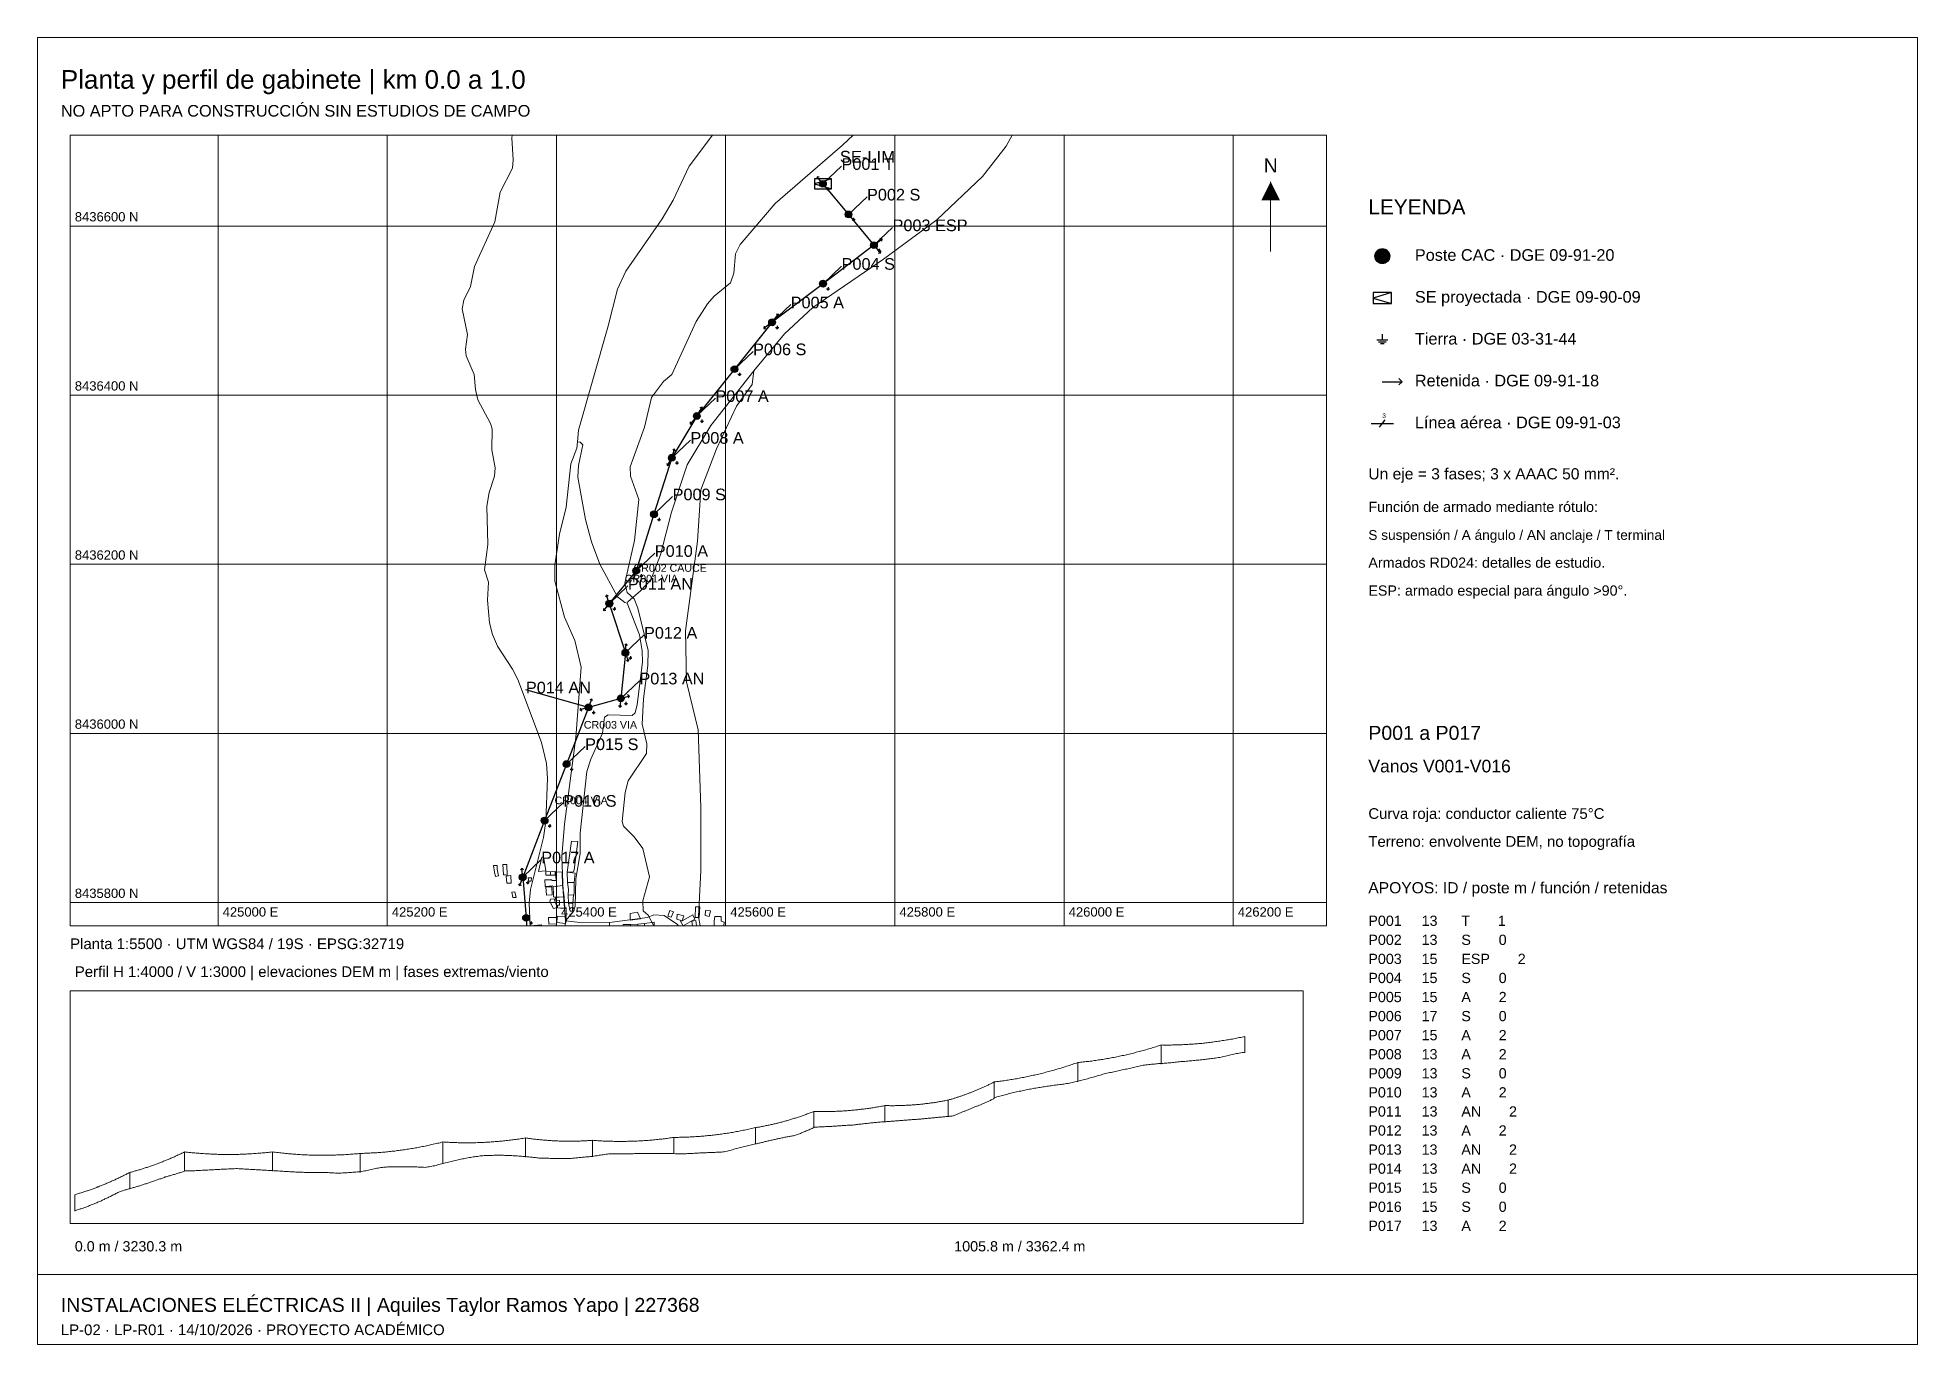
# Paper-space layout 'LP-02_PLANTA' of a CAD drawing. Header units: metres, sheet in millimetres. Extents: x 8 to 412, y 8 to 289.
# The model-space entities are those that its viewports show. They can reach past a viewport. Long polylines and large blocks are cut down to what shows.
import ezdxf

# ---------------------------------------------------------------- set-up
doc = ezdxf.new("R2010")
doc.units = ezdxf.units.M
for name, color, linetype, lineweight, true_color in [('BASE_AGUA', 7, 'Continuous', 13, 0x419bd7), ('BASE_CASAS', 7, 'Continuous', 13, 0xaaaaaa), ('BASE_VIAS', 7, 'Continuous', 13, 0xb9b9b9), ('CUADRICULA', 7, 'Continuous', 13, 0xe1e1e1), ('CUADRICULA_TEXTO', 7, 'Continuous', 13, 0x8c8c8c), ('LP_EJE', 7, 'Continuous', 25, 0xaa191e), ('PERFIL_CONDUCTOR', 7, 'Continuous', 13, 0xb41414), ('PERFIL_TERRENO', 7, 'Continuous', 13, 0x825f3c)]:
    doc.layers.add(name, color=color, linetype=linetype, lineweight=lineweight, true_color=true_color)
for name, color, linetype, lineweight in [('DETALLE', 7, 'Continuous', 13), ('LP_CRUCES', 5, 'Continuous', 25), ('LP_MAPA_ETIQUETAS', 7, 'Continuous', 25), ('LP_PAT', 3, 'Continuous', 25), ('LP_POSTES', 1, 'Continuous', 25), ('LP_RETENIDAS', 34, 'Continuous', 25), ('LP_SE', 5, 'Continuous', 25), ('ROTULO', 7, 'Continuous', 13)]:
    doc.layers.add(name, color=color, linetype=linetype, lineweight=lineweight)
doc.layers.add('VIEWPORTS', color=7, linetype='Continuous')
doc.styles.add('Arial', font='arial.ttf')

psp = doc.layouts.new('LP-02_PLANTA')

# ---------------------------------------------------------------- texts
at = {"layer": 'CUADRICULA_TEXTO', "style": 'Arial'}
for s, p in [('8436600 N', (16, 249.47)), ('8436400 N', (16, 213.1)), ('8436200 N', (16, 176.74)), ('8436000 N', (16, 140.38)), ('8435800 N', (16, 104.01)), ('425000 E', (47.78, 100)), ('425200 E', (84.14, 100)), ('425400 E', (120.51, 100)), ('425600 E', (156.87, 100)), ('425800 E', (193.23, 100)), ('426000 E', (229.6, 100)), ('426200 E', (265.96, 100))]:
    psp.add_text(s, height=2, dxfattribs=at).set_placement(p)
at = {"layer": 'LP_MAPA_ETIQUETAS', "style": 'Arial'}
for s, p in [('P001 T', (180.78, 260.56)), ('P002 S', (186.26, 253.97)), ('P003 ESP', (191.75, 247.38)), ('P004 S', (180.8, 239.08)), ('P005 A', (169.85, 230.78)), ('P006 S', (161.77, 220.71)), ('P007 A', (153.68, 210.64)), ('P008 A', (148.3, 201.67)), ('P009 S', (144.48, 189.51)), ('P010 A', (140.65, 177.35)), ('P011 AN', (134.88, 170.28)), ('P012 A', (138.33, 159.75)), ('P014 AN', (112.95, 147.98)), ('P013 AN', (137.34, 149.92)), ('P015 S', (125.68, 135.8)), ('P016 S', (120.97, 123.62)), ('P017 A', (116.25, 111.44))]:
    psp.add_text(s, height=2.5, dxfattribs=at).set_placement(p)
at = {"layer": 'ROTULO', "style": 'Arial'}
for s, height, p in [('Planta y perfil de gabinete | km 0.0 a 1.0', 4, (13, 278)), ('NO APTO PARA CONSTRUCCIÓN SIN ESTUDIOS DE CAMPO', 2.5, (13, 272)), ('N', 3, (271.5, 260)), ('LEYENDA', 3.2, (294, 251)), ('Poste CAC · DGE 09-91-20', 2.5, (304, 241)), ('SE proyectada · DGE 09-90-09', 2.5, (304, 232)), ('Tierra · DGE 03-31-44', 2.5, (304, 223)), ('Retenida · DGE 09-91-18', 2.5, (304, 214)), ('Línea aérea · DGE 09-91-03', 2.5, (304, 205)), ('Un eje = 3 fases; 3 x AAAC 50 mm².', 2.4, (294, 194)), ('Función de armado mediante rótulo:', 2.2, (294, 187)), ('S suspensión / A ángulo / AN anclaje / T terminal', 2.1, (294, 181)), ('Armados RD024: detalles de estudio.', 2.2, (294, 175)), ('ESP: armado especial para ángulo >90°.', 2.2, (294, 169)), ('P001 a P017', 3, (294, 138)), ('Vanos V001-V016', 2.7, (294, 131)), ('Curva roja: conductor caliente 75°C', 2.3, (294, 121)), ('Terreno: envolvente DEM, no topografía', 2.3, (294, 115)), ('APOYOS: ID / poste m / función / retenidas', 2.4, (294, 105)), ('P001     13      T       1', 2.2, (294, 98)), ('Planta 1:5500 · UTM WGS84 / 19S · EPSG:32719', 2.3, (15, 93)), ('P002     13      S       0', 2.2, (294, 93.9)), ('Perfil H 1:4000 / V 1:3000 | elevaciones DEM m | fases extremas/viento', 2.3, (16, 87)), ('P003     15      ESP       2', 2.2, (294, 89.8)), ('P004     15      S       0', 2.2, (294, 85.7)), ('P005     15      A       2', 2.2, (294, 81.6)), ('P006     17      S       0', 2.2, (294, 77.5)), ('P007     15      A       2', 2.2, (294, 73.4)), ('P008     13      A       2', 2.2, (294, 69.3)), ('P009     13      S       0', 2.2, (294, 65.2)), ('P010     13      A       2', 2.2, (294, 61.1)), ('P011     13      AN       2', 2.2, (294, 57)), ('P012     13      A       2', 2.2, (294, 52.9)), ('P013     13      AN       2', 2.2, (294, 48.8)), ('P014     13      AN       2', 2.2, (294, 44.7)), ('P015     15      S       0', 2.2, (294, 40.6)), ('P016     15      S       0', 2.2, (294, 36.5)), ('P017     13      A       2', 2.2, (294, 32.4)), ('0.0 m / 3230.3 m', 2.2, (16, 28)), ('1005.8 m / 3362.4 m', 2.2, (205, 28)), ('INSTALACIONES ELÉCTRICAS II | Aquiles Taylor Ramos Yapo | 227368', 3, (13, 15)), ('LP-02 · LP-R01 · 14/10/2026 · PROYECTO ACADÉMICO', 2.3, (13, 10))]:
    psp.add_text(s, height=height, dxfattribs=at).set_placement(p)

msp = doc.modelspace()

# ---------------------------------------------------------------- texts
at = {"layer": 'LP_CRUCES', "style": 'Arial'}
for s, p in [('CR001 VIA', (425480.8, 8436178.6)), ('CR002 CAUCE', (425491.1, 8436191.2)), ('CR003 VIA', (425432.4, 8436005.7)), ('CR004 VIA', (425397.8, 8435916.3))]:
    msp.add_text(s, height=9, dxfattribs=at).set_placement(p)
at = {"layer": 'LP_SE', "style": 'Arial'}
msp.add_text('SE-LIM', height=14, dxfattribs=at).set_placement((425735, 8436675))

# ---------------------------------------------------------------- blocks, each defined once
blk = doc.blocks.new('LP_SUSPENSION')
at = {"true_color": 0xffffff}
blk.add_hatch(color=7, dxfattribs=at).paths.add_polyline_path([(4, 0), (4, 0.6), (3.8, 1.2), (3.6, 1.8), (3.2, 2.4), (2.8, 2.8), (2.4, 3.2), (1.8, 3.6), (1.2, 3.8), (0.6, 4), (0, 4), (-0.6, 4), (-1.2, 3.8), (-1.8, 3.6), (-2.4, 3.2), (-2.8, 2.8), (-3.2, 2.4), (-3.6, 1.8), (-3.8, 1.2), (-4, 0.6), (-4, 0), (-4, -0.6), (-3.8, -1.2), (-3.6, -1.8), (-3.2, -2.4), (-2.8, -2.8), (-2.4, -3.2), (-1.8, -3.6), (-1.2, -3.8), (-0.6, -4), (0, -4), (0.6, -4), (1.2, -3.8), (1.8, -3.6), (2.4, -3.2), (2.8, -2.8), (3.2, -2.4), (3.6, -1.8), (3.8, -1.2), (4, -0.6)])
blk.add_circle((0, 0), 4)
at = {"flags": 1}
for tag in ['ARMADO', 'ID', 'ESTRUCTURA', 'E', 'N', 'POSTE_M']:
    blk.add_attdef(tag, (0, 0), '', height=1, dxfattribs=at)
blk = doc.blocks.new('LP_SE')
blk.add_lwpolyline([(-5, -3), (5, -3), (5, 3), (-5, 3)], close=True)
blk.add_lwpolyline([(5, 3), (-5, 0), (5, -3)])
at = {"flags": 1}
blk.add_attdef('ID', (0, 0), '', height=1, dxfattribs=at)
blk = doc.blocks.new('LP_PAT')
for p, q in [((-3, 0), (3, 0)), ((0, 3), (0, 0)), ((-2, -1), (2, -1)), ((-1, -2), (1, -2))]:
    blk.add_line(p, q)
blk = doc.blocks.new('LP_RET')
blk.add_line((0, 0), (10.6, 0))
blk.add_lwpolyline([(8.8, -1.7), (10.6, 0), (8.8, 1.7)])
blk = doc.blocks.new('LP_LINEA')
for p, q in [((-6, 0), (6, 0)), ((-1.5, -2), (1.5, 2))]:
    blk.add_line(p, q)
blk.add_text('3', height=2.5).set_placement((0, 3))
blk = doc.blocks.new('LP_TERMINAL')
at = {"true_color": 0xffffff}
blk.add_hatch(color=7, dxfattribs=at).paths.add_polyline_path([(4, 0), (4, 0.6), (3.8, 1.2), (3.6, 1.8), (3.2, 2.4), (2.8, 2.8), (2.4, 3.2), (1.8, 3.6), (1.2, 3.8), (0.6, 4), (0, 4), (-0.6, 4), (-1.2, 3.8), (-1.8, 3.6), (-2.4, 3.2), (-2.8, 2.8), (-3.2, 2.4), (-3.6, 1.8), (-3.8, 1.2), (-4, 0.6), (-4, 0), (-4, -0.6), (-3.8, -1.2), (-3.6, -1.8), (-3.2, -2.4), (-2.8, -2.8), (-2.4, -3.2), (-1.8, -3.6), (-1.2, -3.8), (-0.6, -4), (0, -4), (0.6, -4), (1.2, -3.8), (1.8, -3.6), (2.4, -3.2), (2.8, -2.8), (3.2, -2.4), (3.6, -1.8), (3.8, -1.2), (4, -0.6)])
blk.add_circle((0, 0), 4)
at = {"flags": 1}
for tag in ['ARMADO', 'ID', 'ESTRUCTURA', 'E', 'N', 'POSTE_M']:
    blk.add_attdef(tag, (0, 0), '', height=1, dxfattribs=at)
blk = doc.blocks.new('LP_ANCLAJE')
at = {"true_color": 0xffffff}
blk.add_hatch(color=7, dxfattribs=at).paths.add_polyline_path([(4, 0), (4, 0.6), (3.8, 1.2), (3.6, 1.8), (3.2, 2.4), (2.8, 2.8), (2.4, 3.2), (1.8, 3.6), (1.2, 3.8), (0.6, 4), (0, 4), (-0.6, 4), (-1.2, 3.8), (-1.8, 3.6), (-2.4, 3.2), (-2.8, 2.8), (-3.2, 2.4), (-3.6, 1.8), (-3.8, 1.2), (-4, 0.6), (-4, 0), (-4, -0.6), (-3.8, -1.2), (-3.6, -1.8), (-3.2, -2.4), (-2.8, -2.8), (-2.4, -3.2), (-1.8, -3.6), (-1.2, -3.8), (-0.6, -4), (0, -4), (0.6, -4), (1.2, -3.8), (1.8, -3.6), (2.4, -3.2), (2.8, -2.8), (3.2, -2.4), (3.6, -1.8), (3.8, -1.2), (4, -0.6)])
blk.add_circle((0, 0), 4)
at = {"flags": 1}
for tag in ['ARMADO', 'ID', 'ESTRUCTURA', 'E', 'N', 'POSTE_M']:
    blk.add_attdef(tag, (0, 0), '', height=1, dxfattribs=at)
blk = doc.blocks.new('LP_ANGULO')
at = {"true_color": 0xffffff}
blk.add_hatch(color=7, dxfattribs=at).paths.add_polyline_path([(4, 0), (4, 0.6), (3.8, 1.2), (3.6, 1.8), (3.2, 2.4), (2.8, 2.8), (2.4, 3.2), (1.8, 3.6), (1.2, 3.8), (0.6, 4), (0, 4), (-0.6, 4), (-1.2, 3.8), (-1.8, 3.6), (-2.4, 3.2), (-2.8, 2.8), (-3.2, 2.4), (-3.6, 1.8), (-3.8, 1.2), (-4, 0.6), (-4, 0), (-4, -0.6), (-3.8, -1.2), (-3.6, -1.8), (-3.2, -2.4), (-2.8, -2.8), (-2.4, -3.2), (-1.8, -3.6), (-1.2, -3.8), (-0.6, -4), (0, -4), (0.6, -4), (1.2, -3.8), (1.8, -3.6), (2.4, -3.2), (2.8, -2.8), (3.2, -2.4), (3.6, -1.8), (3.8, -1.2), (4, -0.6)])
blk.add_circle((0, 0), 4)
at = {"flags": 1}
for tag in ['ARMADO', 'ID', 'ESTRUCTURA', 'E', 'N', 'POSTE_M']:
    blk.add_attdef(tag, (0, 0), '', height=1, dxfattribs=at)

# ---------------------------------------------------------------- linework, layer by layer
at = {"layer": 'BASE_AGUA'}
msp.add_lwpolyline([(425525.8, 8435759.6), (425516.8, 8435769.2), (425508.6, 8435784.9), (425502.5, 8435790.1), (425502.1, 8435802), (425510.1, 8435830.5), (425502.2, 8435863.8), (425492, 8435877.9), (425479.2, 8435890.2), (425477.5, 8435895.7), (425481.1, 8435930.2), (425484.8, 8435944.1), (425506.5, 8435976.1), (425507, 8435987.8), (425501.4, 8436011.1), (425503.1, 8436041.1), (425508.2, 8436080.2), (425508.4, 8436098), (425496.4, 8436148.3), (425491.7, 8436159), (425483.6, 8436166.7), (425480.7, 8436177.6), (425492.1, 8436228), (425497.2, 8436276.6), (425487.5, 8436304.2), (425487.2, 8436315.4), (425504.2, 8436362.1), (425512.2, 8436397.2), (425526.6, 8436416.2), (425536.4, 8436424.3), (425565.2, 8436487.1), (425578.4, 8436507.9), (425586.5, 8436517.1), (425605.6, 8436532.7), (425609.6, 8436544.2), (425611.8, 8436567.2), (425617, 8436578.2), (425658.6, 8436626.6), (425738.3, 8436695.9), (425800.6, 8436753.6)], dxfattribs=at)
at = {"layer": 'BASE_CASAS'}
for points in [[(425412.7, 8435835.9), (425418, 8435872.7), (425425.1, 8435872.4), (425420.8, 8435838.8), (425420.3, 8435836.5), (425412.7, 8435835.9)], [(425382.8, 8435853.7), (425378.7, 8435836.7), (425387.3, 8435837.5), (425384.6, 8435854.4), (425382.8, 8435853.7)], [(425325.7, 8435843.9), (425329.8, 8435843.8), (425329.9, 8435839.5), (425331.7, 8435831.5), (425327.8, 8435830.9), (425326.6, 8435836.1), (425325.7, 8435843.9)], [(425339.7, 8435832.6), (425337.5, 8435832.6), (425336.7, 8435845.1), (425341.3, 8435845.1), (425341.8, 8435832.1), (425339.7, 8435832.6)], [(425340.6, 8435831.4), (425341.2, 8435822.8), (425346.3, 8435823), (425346.1, 8435832), (425340.6, 8435831.4)], [(425366.7, 8435829.2), (425367.4, 8435825.3), (425370.3, 8435825.4), (425370.7, 8435829.3), (425366.7, 8435829.2)], [(425407.1, 8435820.1), (425406.6, 8435836.3), (425406.6, 8435836.3), (425398.9, 8435836), (425399.6, 8435826.2), (425394.7, 8435825.9), (425394.7, 8435827), (425386.4, 8435826.9), (425386.5, 8435819), (425395.8, 8435819.7), (425396, 8435818.6), (425407.1, 8435820.1)], [(425387.3, 8435836.6), (425387.3, 8435832.5), (425392.9, 8435832.4), (425392.9, 8435836.5), (425387.3, 8435836.6)], [(425392.9, 8435832.4), (425398.6, 8435832.4), (425398.5, 8435837), (425392.9, 8435836.5), (425392.9, 8435832.4)], [(425413.1, 8435823.9), (425412.7, 8435835.9), (425422.1, 8435834.9), (425421, 8435823.8), (425413.1, 8435823.9)], [(425413.9, 8435808.8), (425414.4, 8435815.3), (425413.1, 8435823.9), (425421, 8435823.8), (425420.9, 8435812), (425420.5, 8435808.5), (425420.1, 8435809), (425413.9, 8435808.8)], [(425348.4, 8435805.9), (425352.3, 8435806), (425351, 8435812.6), (425347.3, 8435812.2), (425348.4, 8435805.9)], [(425387.4, 8435818.4), (425388.2, 8435808.8), (425394.8, 8435809), (425394.5, 8435818.5), (425387.4, 8435818.4)], [(425392.3, 8435801.1), (425396.4, 8435792.8), (425400.8, 8435794.3), (425397.2, 8435804.5), (425392.8, 8435803.9), (425392.3, 8435801.1)], [(425396.4, 8435809), (425396.7, 8435806.8), (425398.5, 8435806.4), (425409.2, 8435806.6), (425407.1, 8435820.1), (425398.4, 8435819), (425396, 8435818.6), (425396.4, 8435809)], [(425403.6, 8435797.1), (425403.7, 8435802.6), (425399.1, 8435802.7), (425398.5, 8435806.4), (425403.2, 8435806.5), (425409.2, 8435806.6), (425410.1, 8435793.4), (425404.7, 8435793.3), (425401.4, 8435793.8), (425401.2, 8435796.9), (425403.6, 8435797.1)], [(425413.9, 8435808.8), (425420.1, 8435809), (425419.4, 8435799), (425414.4, 8435799.2), (425413.9, 8435808.8)], [(425390.7, 8435782.4), (425400.7, 8435782.5), (425400.4, 8435776.6), (425400.1, 8435774.7), (425390.9, 8435774.6), (425390.7, 8435782.4)], [(425410.6, 8435775.1), (425411.7, 8435779.2), (425411.1, 8435783.7), (425400.8, 8435784.1), (425400.7, 8435782.5), (425400.4, 8435776.6), (425410.6, 8435775.1)], [(425414.4, 8435799.2), (425416.3, 8435790), (425418.9, 8435789.8), (425419.4, 8435799), (425414.4, 8435799.2)], [(425499.2, 8435780.6), (425487.1, 8435779.3), (425487.1, 8435787.1), (425495.9, 8435788.8), (425499.2, 8435780.6)], [(425535.8, 8435782.7), (425531.5, 8435784.1), (425533.9, 8435790.5), (425538.4, 8435789.1), (425535.8, 8435782.7)], [(425542.2, 8435780.4), (425542.9, 8435786.2), (425550.4, 8435784.4), (425548.7, 8435778.5), (425542.2, 8435780.4)], [(425546.7, 8435777.8), (425549.9, 8435772.4), (425563.7, 8435780.2), (425561.4, 8435785.3), (425548.7, 8435778.5), (425546.7, 8435777.8)], [(425560, 8435778), (425560.7, 8435772.6), (425565.6, 8435772.1), (425564.7, 8435778.7), (425560, 8435778)], [(425563.9, 8435782.2), (425568.7, 8435782.4), (425569.4, 8435794.8), (425564.5, 8435794.9), (425563.9, 8435782.2)], [(425580.5, 8435783.7), (425575.7, 8435784.8), (425576, 8435790.8), (425576, 8435790.8), (425582.1, 8435790.3), (425580.5, 8435783.7)], [(425586.8, 8435766.6), (425586.4, 8435777.9), (425587.1, 8435783.5), (425594.7, 8435783.6), (425594.7, 8435778.1), (425598.2, 8435776.7), (425597.9, 8435770.1), (425592.1, 8435769.7), (425590.8, 8435765.1), (425586.8, 8435766.6)], [(425346.7, 8435768.5), (425350.5, 8435759.7), (425356.8, 8435761.1), (425352.9, 8435770.2), (425346.7, 8435768.5)], [(425373.4, 8435772.8), (425373.6, 8435767.7), (425383, 8435768.3), (425383.2, 8435772), (425382, 8435773.5), (425373.4, 8435772.8)], [(425391.4, 8435759), (425378.9, 8435760.2), (425379.7, 8435765), (425383, 8435764.7), (425390.4, 8435764), (425391.9, 8435763.5), (425391.4, 8435759)], [(425390.4, 8435764.1), (425390.3, 8435768.5), (425390.3, 8435772.1), (425383.2, 8435772), (425383, 8435768.3), (425383, 8435764.7), (425390.4, 8435764.1)], [(425405.8, 8435755.4), (425408.8, 8435769.6), (425399.2, 8435770.7), (425399.1, 8435769.5), (425391.3, 8435770.1), (425390.3, 8435768.5), (425390.4, 8435764.1), (425391.9, 8435763.5), (425391.4, 8435759), (425395.1, 8435757.4), (425405.8, 8435755.4)], [(425399.2, 8435770.7), (425400.1, 8435774.7), (425400.4, 8435776.6), (425410.6, 8435775.1), (425408.8, 8435769.6), (425399.2, 8435770.7)], [(425418.9, 8435771.9), (425416.5, 8435741.3), (425433.5, 8435739.5), (425437.1, 8435740.2), (425440.1, 8435770.6), (425418.9, 8435771.9)], [(425462.9, 8435725.2), (425466.4, 8435724.7), (425467.8, 8435768.8), (425440.1, 8435770.6), (425437.1, 8435740.2), (425437.2, 8435735.3), (425441.2, 8435733.6), (425461.8, 8435733.7), (425462.9, 8435725.2)], [(425474.1, 8435763.1), (425473.3, 8435763.1), (425473, 8435771.4), (425478.1, 8435771.6), (425478.6, 8435763.1), (425474.1, 8435763.1)], [(425478.1, 8435771.6), (425478.7, 8435773.9), (425487.6, 8435774.1), (425487.5, 8435762), (425479.7, 8435762.8), (425478.6, 8435763.1), (425478.1, 8435771.6)], [(425487.5, 8435762), (425496.8, 8435764.3), (425496.1, 8435774.6), (425487.6, 8435774.1), (425487.5, 8435762)], [(425496.8, 8435764.3), (425504.8, 8435765.2), (425504.1, 8435775.1), (425496.1, 8435774.6), (425496.8, 8435764.3)], [(425498, 8435759), (425508, 8435759), (425508.6, 8435765.9), (425504.8, 8435765.2), (425496.8, 8435764.3), (425497.1, 8435762.3), (425498, 8435759)], [(425504.8, 8435765.2), (425508.6, 8435765.9), (425515.5, 8435766.9), (425515.4, 8435776.8), (425504.1, 8435775.1), (425504.8, 8435765.2)], [(425645.9, 8435769.1), (425643.8, 8435755.3), (425650.2, 8435754.8), (425652.8, 8435769.4), (425645.9, 8435769.1)], [(425652.8, 8435769.4), (425652.8, 8435772), (425661.3, 8435771.3), (425657.8, 8435754.4), (425650.2, 8435754.8), (425652.8, 8435769.4)]]:
    msp.add_lwpolyline(points, close=True, dxfattribs=at)
at = {"layer": 'BASE_VIAS'}
for points in [[(425410.7, 8435778.3), (425407.8, 8435813.2), (425406.2, 8435854.4), (425409.7, 8435892.8), (425423, 8435995.3), (425429.2, 8436078.5), (425421.9, 8436109.8), (425409.7, 8436137.5), (425398.1, 8436180.2), (425398, 8436199.4), (425403.6, 8436235.7), (425411.4, 8436267.7), (425417, 8436318.9), (425424.1, 8436337.4), (425424.8, 8436344.7), (425426.2, 8436358.8), (425460.9, 8436480.5), (425472.2, 8436525.4), (425482.2, 8436546.7), (425525, 8436608.7), (425537.8, 8436630.8), (425557, 8436670.7), (425613.3, 8436745.6)], [(425499.5, 8436168.7), (425511.6, 8436181.5), (425523, 8436211.4), (425536.2, 8436261.5), (425554.7, 8436317.8), (425582.5, 8436364.1), (425633.4, 8436429), (425669.5, 8436472.5), (425703, 8436503.9), (425786.6, 8436561), (425849.5, 8436607.4), (425903.7, 8436658.8), (425931.6, 8436694.7), (425945.5, 8436719.5)], [(425370.6, 8435744.7), (425367.7, 8435799.3), (425369.3, 8435815.6), (425384.6, 8435876.9), (425387.6, 8435896.2), (425389.3, 8435946.9), (425388.2, 8435964.6), (425382.3, 8435989.3), (425354.2, 8436063.9), (425348.1, 8436076), (425330.5, 8436103.1), (425324.3, 8436117.1), (425320.7, 8436131), (425318.6, 8436157.7), (425319.6, 8436178.9), (425314.9, 8436193.3), (425319, 8436223.3), (425317.7, 8436268.7), (425320.5, 8436284.9), (425326.6, 8436304.1), (425327.7, 8436314.1), (425323.6, 8436335.4), (425324, 8436360.3), (425322.2, 8436366.5), (425307, 8436394.6), (425304.2, 8436406.8), (425302.9, 8436424.4), (425293.3, 8436446.6), (425292.4, 8436454.5), (425294.8, 8436471.8), (425288.5, 8436502.3), (425290.4, 8436512.2), (425298.3, 8436528.6), (425303.3, 8436552.1), (425327.1, 8436604.9), (425333.3, 8436640.3), (425348.1, 8436668.4), (425348.9, 8436678.5), (425347.3, 8436704.3), (425350.4, 8436726.3)], [(425515, 8435785.5), (425527.2, 8435784.8), (425543, 8435774.2), (425559.5, 8435753.6), (425569.8, 8435726.8), (425573.8, 8435749.5), (425568, 8435783.7), (425570.7, 8435837.7), (425570.5, 8435912.4), (425567.4, 8436004.2), (425553.6, 8436061), (425552.7, 8436121.5), (425566.7, 8436227.5), (425570.8, 8436288), (425589.3, 8436336.4), (425612.8, 8436387), (425631.3, 8436412.7), (425633.4, 8436429)], [(425483.8, 8436153.9), (425481, 8436154.8), (425472, 8436161.4), (425451.1, 8436200), (425441.3, 8436226.7), (425434.4, 8436253.2), (425425.3, 8436303), (425426.1, 8436316.9), (425431.3, 8436341.2), (425428.2, 8436344.5), (425424.8, 8436344.7)], [(425484.5, 8436155.8), (425499.5, 8436168.7)], [(425408.4, 8435752.2), (425410.7, 8435778.3), (425419.6, 8435789.1), (425422, 8435795.6), (425422.9, 8435828.1), (425427.9, 8435858.2), (425428.1, 8435881.9), (425436, 8435955), (425440.5, 8435969.5), (425454.6, 8436000.5), (425456.7, 8436019.1), (425461.1, 8436021.9), (425489.7, 8436021.2), (425493.1, 8436024.3), (425495.3, 8436034.1), (425501.9, 8436084.2), (425501.5, 8436097.6), (425498.2, 8436116.8), (425483.8, 8436153.9), (425484.5, 8436155.8)], [(425410.7, 8435778.3), (425431.3, 8435776), (425462.6, 8435776.6), (425507.5, 8435782.4)], [(425507.5, 8435782.4), (425515, 8435785.5)], [(425462.6, 8435776.6), (425464.2, 8435744.6), (425447.9, 8435559), (425446.3, 8435508.1), (425446.1, 8435392.2), (425436.8, 8435362.8)]]:
    msp.add_lwpolyline(points, dxfattribs=at)
at = {"layer": 'LP_EJE'}
msp.add_lwpolyline([(425715, 8436650), (425745.2, 8436613.8), (425775.3, 8436577.5), (425715.1, 8436531.9), (425654.9, 8436486.2), (425610.4, 8436430.8), (425566, 8436375.4), (425536.4, 8436326.1), (425515.3, 8436259.2), (425494.3, 8436192.4), (425462.5, 8436153.5), (425481.5, 8436095.5), (425476.1, 8436041.5), (425437.9, 8436030.8), (425412, 8435963.8), (425386, 8435896.9), (425360.1, 8435829.9), (425364.1, 8435781.9), (425367.6, 8435734)], dxfattribs=at)

# ---------------------------------------------------------------- block references
at = {"layer": 'LP_PAT', "xscale": 0.6, "yscale": 0.6}
for p in [(425721, 8436644), (425751.2, 8436607.8), (425781.3, 8436571.5), (425721.1, 8436525.9), (425660.9, 8436480.2), (425616.4, 8436424.8), (425572, 8436369.4), (425542.4, 8436320.1), (425521.3, 8436253.2), (425500.3, 8436186.4), (425468.5, 8436147.5), (425487.5, 8436089.5), (425443.9, 8436024.8), (425482.1, 8436035.5), (425418, 8435957.8), (425392, 8435890.9), (425366.1, 8435823.9), (425370.1, 8435775.9)]:
    msp.add_blockref('LP_PAT', p, dxfattribs=at)
at = {"layer": 'LP_POSTES'}
for name, p in [('LP_TERMINAL', (425715, 8436650)), ('LP_SUSPENSION', (425745.2, 8436613.8)), ('LP_ANCLAJE', (425775.3, 8436577.5)), ('LP_SUSPENSION', (425715.1, 8436531.9)), ('LP_ANGULO', (425654.9, 8436486.2)), ('LP_SUSPENSION', (425610.4, 8436430.8)), ('LP_ANGULO', (425566, 8436375.4)), ('LP_ANGULO', (425536.4, 8436326.1)), ('LP_SUSPENSION', (425515.3, 8436259.2)), ('LP_ANGULO', (425494.3, 8436192.4)), ('LP_ANCLAJE', (425462.5, 8436153.5)), ('LP_ANGULO', (425481.5, 8436095.5)), ('LP_ANCLAJE', (425476.1, 8436041.5)), ('LP_ANCLAJE', (425437.9, 8436030.8)), ('LP_SUSPENSION', (425412, 8435963.8)), ('LP_SUSPENSION', (425386, 8435896.9)), ('LP_ANGULO', (425360.1, 8435829.9)), ('LP_SUSPENSION', (425364.1, 8435781.9))]:
    msp.add_blockref(name, p, dxfattribs=at)
at = {"layer": 'LP_RETENIDAS'}
for p, xscale, yscale, rotation in [((425715, 8436650), 1.000000000054892, 1.000000000054892, 129.7672567832703), ((425775.3, 8436577.5), 1.169811320762913, 1.169811320762913, 309.7672567868277), ((425775.3, 8436577.5), 1.169811320718753, 1.169811320718753, 37.17312309407965), ((425654.9, 8436486.2), 1.169811320817056, 1.169811320817056, 51.2330790589143), ((425654.9, 8436486.2), 1.169811320718753, 1.169811320718753, 217.1731230940796), ((425566, 8436375.4), 1.169811320807938, 1.169811320807938, 59.05480414347542), ((425566, 8436375.4), 1.169811320806741, 1.169811320806741, 231.2330790595435), ((425536.4, 8436326.1), 1.000000000035964, 1.000000000035964, 72.54173594536176), ((425536.4, 8436326.1), 0.9999999999983992, 0.9999999999983992, 239.0548041419759), ((425494.3, 8436192.4), 1.000000000065942, 1.000000000065942, 50.73912471820602), ((425494.3, 8436192.4), 1.000000000034316, 1.000000000034316, 252.5417359456619), ((425462.5, 8436153.5), 1.000000000023793, 1.000000000023793, 108.1509230231018), ((425462.5, 8436153.5), 1.000000000065942, 1.000000000065942, 230.739124718206), ((425481.5, 8436095.5), 0.99999999997209, 0.99999999997209, 84.25685718116542), ((425481.5, 8436095.5), 1.000000000023793, 1.000000000023793, 288.1509230231018), ((425476.1, 8436041.5), 1.000000000001012, 1.000000000001012, 15.6449566940905), ((425437.9, 8436030.8), 1.000000000001012, 1.000000000001012, 195.6449566940905), ((425476.1, 8436041.5), 0.99999999997209, 0.99999999997209, 264.2568571811654), ((425360.1, 8435829.9), 1.000000000029003, 1.000000000029003, 94.76364169051718)]:
    msp.add_blockref('LP_RET', p, dxfattribs=dict(at, xscale=xscale, yscale=yscale, rotation=rotation))
for p, rotation in [((425437.9, 8436030.8), 68.8368949398314), ((425360.1, 8435829.9), 248.8368949398314)]:
    msp.add_blockref('LP_RET', p, dxfattribs=dict(at, rotation=rotation))
at = {"layer": 'LP_SE', "xscale": 2, "yscale": 2}
msp.add_blockref('LP_SE', (425715, 8436650), dxfattribs=at)

msp.set_redraw_order([(e.dxf.handle, doc.entitydb.next_handle()) for e in msp.query("TEXT MTEXT ATTDEF DIMENSION ARC_DIMENSION")])  # texts and dimensions are drawn at this point

# ---------------------------------------------------------------- linework, layer by layer
at = {"layer": 'CUADRICULA'}
for p, q in [((46.78, 98), (46.78, 268)), ((83.14, 98), (83.14, 268)), ((119.51, 98), (119.51, 268)), ((155.87, 98), (155.87, 268)), ((192.23, 98), (192.23, 268)), ((228.6, 98), (228.6, 268)), ((264.96, 98), (264.96, 268)), ((15, 248.47), (285, 248.47)), ((15, 212.1), (285, 212.1)), ((15, 175.74), (285, 175.74)), ((15, 139.38), (285, 139.38)), ((15, 103.01), (285, 103.01))]:
    psp.add_line(p, q, dxfattribs=at)
at = {"layer": 'DETALLE'}
for p, q in [((273, 243), (273, 258)), ((267.46, 70.68), (267.46, 74.21)), ((249.5, 68.25), (249.5, 72.39)), ((231.55, 64.48), (231.55, 68.61)), ((213.59, 60.91), (213.59, 64.44)), ((174.86, 54.57), (174.86, 58.11)), ((190.1, 55.82), (190.1, 59.35)), ((203.67, 57), (203.67, 60.54)), ((162.3, 51.08), (162.3, 54.61)), ((39.57, 45.26), (39.57, 49.39)), ((58.46, 45.26), (58.46, 49.4)), ((77.36, 44.94), (77.36, 49.07)), ((95.11, 46.8), (95.11, 51.53)), ((112.87, 48.26), (112.87, 52.4)), ((127.24, 48.36), (127.24, 51.9)), ((144.77, 48.98), (144.77, 52.51)), ((27.79, 41.44), (27.79, 44.97)), ((16, 36.67), (16, 40.2))]:
    psp.add_line(p, q, dxfattribs=at)
psp.add_lwpolyline([(15, 34), (280, 34), (280, 84), (15, 84)], close=True, dxfattribs=at)
psp.add_solid([(271, 254), (275, 254), (273, 258)], dxfattribs=at)
at = {"layer": 'LP_MAPA_ETIQUETAS'}
for p, q in [((176.78, 257.56), (180.78, 261.36)), ((182.26, 250.97), (186.26, 254.77)), ((187.75, 244.38), (191.75, 248.18)), ((176.8, 236.08), (180.8, 239.88)), ((165.85, 227.78), (169.85, 231.58)), ((157.77, 217.71), (161.77, 221.51)), ((149.68, 207.64), (153.68, 211.44)), ((144.3, 198.67), (148.3, 202.47)), ((140.48, 186.51), (144.48, 190.31)), ((136.65, 174.35), (140.65, 178.15)), ((130.88, 167.28), (134.88, 171.08)), ((134.33, 156.75), (138.33, 160.55)), ((133.34, 146.92), (137.34, 150.72)), ((126.4, 144.98), (112.95, 148.78)), ((121.68, 132.8), (125.68, 136.6)), ((116.97, 120.62), (120.97, 124.42)), ((112.25, 108.44), (116.25, 112.24))]:
    psp.add_line(p, q, dxfattribs=at)
at = {"layer": 'PERFIL_CONDUCTOR'}
for points in [[(249.5, 72.39), (249.8, 72.38), (250.1, 72.38), (250.4, 72.38), (250.7, 72.38), (251, 72.38), (251.3, 72.38), (251.6, 72.38), (251.9, 72.39), (252.2, 72.39), (252.5, 72.4), (252.79, 72.41), (253.09, 72.42), (253.39, 72.43), (253.69, 72.44), (253.99, 72.45), (254.29, 72.46), (254.59, 72.48), (254.89, 72.49), (255.19, 72.51), (255.49, 72.53), (255.79, 72.55), (256.09, 72.57), (256.39, 72.59), (256.69, 72.61), (256.98, 72.64), (257.28, 72.66), (257.58, 72.69), (257.88, 72.72), (258.18, 72.74), (258.48, 72.77), (258.78, 72.81), (259.08, 72.84), (259.38, 72.87), (259.68, 72.91), (259.98, 72.94), (260.28, 72.98), (260.58, 73.02), (260.87, 73.06), (261.17, 73.1), (261.47, 73.14), (261.77, 73.18), (262.07, 73.22), (262.37, 73.27), (262.67, 73.32), (262.97, 73.36), (263.27, 73.41), (263.57, 73.46), (263.87, 73.51), (264.17, 73.56), (264.47, 73.62), (264.77, 73.67), (265.06, 73.73), (265.36, 73.78), (265.66, 73.84), (265.96, 73.9), (266.26, 73.96), (266.56, 74.02), (266.86, 74.09), (267.16, 74.15), (267.46, 74.21)], [(231.55, 68.61), (231.85, 68.64), (232.14, 68.67), (232.44, 68.7), (232.74, 68.73), (233.04, 68.76), (233.34, 68.8), (233.64, 68.83), (233.94, 68.87), (234.24, 68.91), (234.54, 68.94), (234.84, 68.98), (235.14, 69.03), (235.44, 69.07), (235.74, 69.11), (236.04, 69.16), (236.33, 69.2), (236.63, 69.25), (236.93, 69.3), (237.23, 69.35), (237.53, 69.4), (237.83, 69.45), (238.13, 69.5), (238.43, 69.56), (238.73, 69.61), (239.03, 69.67), (239.33, 69.72), (239.63, 69.78), (239.93, 69.84), (240.23, 69.9), (240.52, 69.97), (240.82, 70.03), (241.12, 70.09), (241.42, 70.16), (241.72, 70.23), (242.02, 70.3), (242.32, 70.36), (242.62, 70.44), (242.92, 70.51), (243.22, 70.58), (243.52, 70.65), (243.82, 70.73), (244.12, 70.81), (244.41, 70.88), (244.71, 70.96), (245.01, 71.04), (245.31, 71.12), (245.61, 71.21), (245.91, 71.29), (246.21, 71.37), (246.51, 71.46), (246.81, 71.55), (247.11, 71.64), (247.41, 71.73), (247.71, 71.82), (248.01, 71.91), (248.31, 72), (248.6, 72.1), (248.9, 72.19), (249.2, 72.29), (249.5, 72.39)], [(213.59, 64.44), (213.89, 64.47), (214.19, 64.51), (214.49, 64.55), (214.79, 64.59), (215.09, 64.63), (215.39, 64.67), (215.68, 64.71), (215.98, 64.75), (216.28, 64.79), (216.58, 64.84), (216.88, 64.89), (217.18, 64.93), (217.48, 64.98), (217.78, 65.03), (218.08, 65.08), (218.38, 65.14), (218.68, 65.19), (218.98, 65.24), (219.28, 65.3), (219.58, 65.36), (219.87, 65.42), (220.17, 65.47), (220.47, 65.54), (220.77, 65.6), (221.07, 65.66), (221.37, 65.72), (221.67, 65.79), (221.97, 65.86), (222.27, 65.92), (222.57, 65.99), (222.87, 66.06), (223.17, 66.13), (223.47, 66.21), (223.77, 66.28), (224.06, 66.35), (224.36, 66.43), (224.66, 66.51), (224.96, 66.59), (225.26, 66.66), (225.56, 66.75), (225.86, 66.83), (226.16, 66.91), (226.46, 66.99), (226.76, 67.08), (227.06, 67.17), (227.36, 67.25), (227.66, 67.34), (227.96, 67.43), (228.25, 67.52), (228.55, 67.62), (228.85, 67.71), (229.15, 67.81), (229.45, 67.9), (229.75, 68), (230.05, 68.1), (230.35, 68.2), (230.65, 68.3), (230.95, 68.4), (231.25, 68.5), (231.55, 68.61)], [(203.67, 60.54), (203.84, 60.58), (204.01, 60.63), (204.17, 60.68), (204.34, 60.72), (204.5, 60.77), (204.67, 60.82), (204.83, 60.87), (205, 60.92), (205.16, 60.97), (205.33, 61.02), (205.49, 61.08), (205.66, 61.13), (205.82, 61.18), (205.99, 61.24), (206.15, 61.29), (206.32, 61.35), (206.48, 61.4), (206.65, 61.46), (206.81, 61.52), (206.98, 61.58), (207.15, 61.64), (207.31, 61.7), (207.48, 61.76), (207.64, 61.82), (207.81, 61.88), (207.97, 61.94), (208.14, 62), (208.3, 62.07), (208.47, 62.13), (208.63, 62.2), (208.8, 62.26), (208.96, 62.33), (209.13, 62.39), (209.29, 62.46), (209.46, 62.53), (209.62, 62.6), (209.79, 62.67), (209.95, 62.74), (210.12, 62.81), (210.28, 62.88), (210.45, 62.95), (210.62, 63.02), (210.78, 63.1), (210.95, 63.17), (211.11, 63.24), (211.28, 63.32), (211.44, 63.39), (211.61, 63.47), (211.77, 63.55), (211.94, 63.63), (212.1, 63.7), (212.27, 63.78), (212.43, 63.86), (212.6, 63.94), (212.76, 64.02), (212.93, 64.11), (213.09, 64.19), (213.26, 64.27), (213.42, 64.36), (213.59, 64.44)], [(162.3, 54.61), (162.51, 54.65), (162.72, 54.68), (162.93, 54.72), (163.14, 54.75), (163.35, 54.79), (163.56, 54.83), (163.77, 54.87), (163.98, 54.91), (164.18, 54.95), (164.39, 54.99), (164.6, 55.04), (164.81, 55.08), (165.02, 55.12), (165.23, 55.17), (165.44, 55.21), (165.65, 55.26), (165.86, 55.31), (166.07, 55.35), (166.28, 55.4), (166.49, 55.45), (166.7, 55.5), (166.9, 55.56), (167.11, 55.61), (167.32, 55.66), (167.53, 55.71), (167.74, 55.77), (167.95, 55.82), (168.16, 55.88), (168.37, 55.94), (168.58, 55.99), (168.79, 56.05), (169, 56.11), (169.21, 56.17), (169.42, 56.23), (169.62, 56.3), (169.83, 56.36), (170.04, 56.42), (170.25, 56.49), (170.46, 56.55), (170.67, 56.62), (170.88, 56.68), (171.09, 56.75), (171.3, 56.82), (171.51, 56.89), (171.72, 56.96), (171.93, 57.03), (172.14, 57.1), (172.34, 57.17), (172.55, 57.25), (172.76, 57.32), (172.97, 57.4), (173.18, 57.47), (173.39, 57.55), (173.6, 57.62), (173.81, 57.7), (174.02, 57.78), (174.23, 57.86), (174.44, 57.94), (174.65, 58.02), (174.86, 58.11)], [(174.86, 58.11), (175.11, 58.1), (175.36, 58.09), (175.62, 58.09), (175.87, 58.08), (176.13, 58.08), (176.38, 58.07), (176.63, 58.07), (176.89, 58.07), (177.14, 58.07), (177.4, 58.07), (177.65, 58.07), (177.9, 58.08), (178.16, 58.08), (178.41, 58.09), (178.67, 58.09), (178.92, 58.1), (179.17, 58.11), (179.43, 58.11), (179.68, 58.12), (179.94, 58.13), (180.19, 58.15), (180.44, 58.16), (180.7, 58.17), (180.95, 58.19), (181.21, 58.2), (181.46, 58.22), (181.71, 58.24), (181.97, 58.25), (182.22, 58.27), (182.48, 58.29), (182.73, 58.31), (182.98, 58.34), (183.24, 58.36), (183.49, 58.38), (183.75, 58.41), (184, 58.44), (184.25, 58.46), (184.51, 58.49), (184.76, 58.52), (185.02, 58.55), (185.27, 58.58), (185.53, 58.61), (185.78, 58.64), (186.03, 58.68), (186.29, 58.71), (186.54, 58.75), (186.8, 58.79), (187.05, 58.82), (187.3, 58.86), (187.56, 58.9), (187.81, 58.94), (188.07, 58.98), (188.32, 59.03), (188.57, 59.07), (188.83, 59.11), (189.08, 59.16), (189.34, 59.21), (189.59, 59.25), (189.84, 59.3), (190.1, 59.35)], [(190.1, 59.35), (190.32, 59.35), (190.55, 59.34), (190.78, 59.34), (191, 59.34), (191.23, 59.33), (191.46, 59.33), (191.68, 59.33), (191.91, 59.33), (192.13, 59.33), (192.36, 59.34), (192.59, 59.34), (192.81, 59.34), (193.04, 59.35), (193.27, 59.35), (193.49, 59.36), (193.72, 59.37), (193.94, 59.38), (194.17, 59.38), (194.4, 59.39), (194.62, 59.41), (194.85, 59.42), (195.08, 59.43), (195.3, 59.44), (195.53, 59.46), (195.75, 59.47), (195.98, 59.49), (196.21, 59.5), (196.43, 59.52), (196.66, 59.54), (196.89, 59.56), (197.11, 59.58), (197.34, 59.6), (197.57, 59.62), (197.79, 59.65), (198.02, 59.67), (198.24, 59.69), (198.47, 59.72), (198.7, 59.74), (198.92, 59.77), (199.15, 59.8), (199.38, 59.83), (199.6, 59.86), (199.83, 59.89), (200.05, 59.92), (200.28, 59.95), (200.51, 59.98), (200.73, 60.02), (200.96, 60.05), (201.19, 60.09), (201.41, 60.12), (201.64, 60.16), (201.86, 60.2), (202.09, 60.24), (202.32, 60.28), (202.54, 60.32), (202.77, 60.36), (203, 60.4), (203.22, 60.45), (203.45, 60.49), (203.67, 60.54)], [(144.77, 52.51), (145.07, 52.52), (145.36, 52.52), (145.65, 52.52), (145.94, 52.53), (146.23, 52.53), (146.53, 52.54), (146.82, 52.55), (147.11, 52.56), (147.4, 52.57), (147.69, 52.58), (147.99, 52.59), (148.28, 52.61), (148.57, 52.62), (148.86, 52.64), (149.16, 52.66), (149.45, 52.68), (149.74, 52.69), (150.03, 52.72), (150.32, 52.74), (150.62, 52.76), (150.91, 52.78), (151.2, 52.81), (151.49, 52.84), (151.78, 52.86), (152.08, 52.89), (152.37, 52.92), (152.66, 52.95), (152.95, 52.99), (153.25, 53.02), (153.54, 53.05), (153.83, 53.09), (154.12, 53.13), (154.41, 53.16), (154.71, 53.2), (155, 53.24), (155.29, 53.28), (155.58, 53.33), (155.87, 53.37), (156.17, 53.41), (156.46, 53.46), (156.75, 53.51), (157.04, 53.55), (157.34, 53.6), (157.63, 53.65), (157.92, 53.7), (158.21, 53.76), (158.5, 53.81), (158.8, 53.87), (159.09, 53.92), (159.38, 53.98), (159.67, 54.04), (159.96, 54.1), (160.26, 54.16), (160.55, 54.22), (160.84, 54.28), (161.13, 54.34), (161.43, 54.41), (161.72, 54.48), (162.01, 54.54), (162.3, 54.61)], [(27.79, 44.97), (27.98, 45.02), (28.18, 45.07), (28.38, 45.13), (28.57, 45.18), (28.77, 45.23), (28.97, 45.29), (29.16, 45.34), (29.36, 45.4), (29.55, 45.46), (29.75, 45.52), (29.95, 45.57), (30.14, 45.63), (30.34, 45.69), (30.54, 45.75), (30.73, 45.82), (30.93, 45.88), (31.13, 45.94), (31.32, 46.01), (31.52, 46.07), (31.72, 46.14), (31.91, 46.2), (32.11, 46.27), (32.3, 46.34), (32.5, 46.4), (32.7, 46.47), (32.89, 46.54), (33.09, 46.62), (33.29, 46.69), (33.48, 46.76), (33.68, 46.83), (33.88, 46.91), (34.07, 46.98), (34.27, 47.06), (34.47, 47.13), (34.66, 47.21), (34.86, 47.29), (35.06, 47.37), (35.25, 47.45), (35.45, 47.53), (35.64, 47.61), (35.84, 47.69), (36.04, 47.77), (36.23, 47.86), (36.43, 47.94), (36.63, 48.02), (36.82, 48.11), (37.02, 48.2), (37.22, 48.28), (37.41, 48.37), (37.61, 48.46), (37.81, 48.55), (38, 48.64), (38.2, 48.73), (38.39, 48.82), (38.59, 48.92), (38.79, 49.01), (38.98, 49.11), (39.18, 49.2), (39.38, 49.3), (39.57, 49.39)], [(39.57, 49.39), (39.89, 49.36), (40.2, 49.32), (40.52, 49.29), (40.83, 49.26), (41.15, 49.23), (41.46, 49.2), (41.78, 49.17), (42.09, 49.14), (42.41, 49.11), (42.72, 49.09), (43.04, 49.06), (43.35, 49.04), (43.67, 49.02), (43.98, 49), (44.3, 48.98), (44.61, 48.96), (44.93, 48.95), (45.24, 48.93), (45.56, 48.92), (45.87, 48.9), (46.19, 48.89), (46.5, 48.88), (46.81, 48.87), (47.13, 48.87), (47.44, 48.86), (47.76, 48.85), (48.07, 48.85), (48.39, 48.85), (48.7, 48.84), (49.02, 48.84), (49.33, 48.84), (49.65, 48.85), (49.96, 48.85), (50.28, 48.85), (50.59, 48.86), (50.91, 48.87), (51.22, 48.87), (51.54, 48.88), (51.85, 48.89), (52.17, 48.91), (52.48, 48.92), (52.8, 48.93), (53.11, 48.95), (53.43, 48.97), (53.74, 48.98), (54.06, 49), (54.37, 49.02), (54.69, 49.04), (55, 49.07), (55.32, 49.09), (55.63, 49.12), (55.95, 49.14), (56.26, 49.17), (56.58, 49.2), (56.89, 49.23), (57.21, 49.26), (57.52, 49.29), (57.83, 49.33), (58.15, 49.36), (58.46, 49.4)], [(58.46, 49.4), (58.78, 49.36), (59.09, 49.32), (59.41, 49.28), (59.72, 49.24), (60.04, 49.2), (60.35, 49.17), (60.67, 49.13), (60.98, 49.1), (61.3, 49.07), (61.61, 49.04), (61.93, 49.01), (62.24, 48.98), (62.56, 48.95), (62.87, 48.93), (63.19, 48.9), (63.5, 48.88), (63.82, 48.86), (64.13, 48.84), (64.45, 48.82), (64.76, 48.8), (65.08, 48.78), (65.39, 48.77), (65.71, 48.75), (66.02, 48.74), (66.34, 48.72), (66.65, 48.71), (66.97, 48.7), (67.28, 48.7), (67.6, 48.69), (67.91, 48.68), (68.22, 48.68), (68.54, 48.67), (68.85, 48.67), (69.17, 48.67), (69.48, 48.67), (69.8, 48.67), (70.11, 48.67), (70.43, 48.68), (70.74, 48.68), (71.06, 48.69), (71.37, 48.7), (71.69, 48.7), (72, 48.71), (72.32, 48.73), (72.63, 48.74), (72.95, 48.75), (73.26, 48.77), (73.58, 48.78), (73.89, 48.8), (74.21, 48.82), (74.52, 48.84), (74.84, 48.86), (75.15, 48.88), (75.47, 48.9), (75.78, 48.93), (76.1, 48.95), (76.41, 48.98), (76.73, 49.01), (77.04, 49.04), (77.36, 49.07)], [(77.36, 49.07), (77.65, 49.08), (77.95, 49.08), (78.24, 49.09), (78.54, 49.1), (78.84, 49.12), (79.13, 49.13), (79.43, 49.14), (79.72, 49.16), (80.02, 49.18), (80.31, 49.19), (80.61, 49.21), (80.91, 49.23), (81.2, 49.25), (81.5, 49.27), (81.79, 49.3), (82.09, 49.32), (82.39, 49.35), (82.68, 49.37), (82.98, 49.4), (83.27, 49.43), (83.57, 49.46), (83.87, 49.49), (84.16, 49.52), (84.46, 49.56), (84.75, 49.59), (85.05, 49.63), (85.35, 49.67), (85.64, 49.7), (85.94, 49.74), (86.23, 49.78), (86.53, 49.83), (86.83, 49.87), (87.12, 49.91), (87.42, 49.96), (87.71, 50), (88.01, 50.05), (88.31, 50.1), (88.6, 50.15), (88.9, 50.2), (89.19, 50.25), (89.49, 50.3), (89.78, 50.36), (90.08, 50.41), (90.38, 50.47), (90.67, 50.53), (90.97, 50.59), (91.26, 50.65), (91.56, 50.71), (91.86, 50.77), (92.15, 50.83), (92.45, 50.9), (92.74, 50.97), (93.04, 51.03), (93.34, 51.1), (93.63, 51.17), (93.93, 51.24), (94.22, 51.31), (94.52, 51.38), (94.82, 51.46), (95.11, 51.53)], [(95.11, 51.53), (95.41, 51.51), (95.7, 51.5), (96, 51.48), (96.3, 51.46), (96.59, 51.45), (96.89, 51.43), (97.18, 51.42), (97.48, 51.41), (97.78, 51.4), (98.07, 51.39), (98.37, 51.38), (98.66, 51.38), (98.96, 51.37), (99.25, 51.37), (99.55, 51.36), (99.85, 51.36), (100.14, 51.36), (100.44, 51.36), (100.73, 51.36), (101.03, 51.36), (101.33, 51.37), (101.62, 51.37), (101.92, 51.38), (102.21, 51.38), (102.51, 51.39), (102.81, 51.4), (103.1, 51.41), (103.4, 51.42), (103.69, 51.44), (103.99, 51.45), (104.29, 51.47), (104.58, 51.48), (104.88, 51.5), (105.17, 51.52), (105.47, 51.54), (105.77, 51.56), (106.06, 51.58), (106.36, 51.6), (106.65, 51.63), (106.95, 51.65), (107.25, 51.68), (107.54, 51.71), (107.84, 51.73), (108.13, 51.76), (108.43, 51.79), (108.72, 51.83), (109.02, 51.86), (109.32, 51.89), (109.61, 51.93), (109.91, 51.97), (110.2, 52.01), (110.5, 52.04), (110.8, 52.08), (111.09, 52.13), (111.39, 52.17), (111.68, 52.21), (111.98, 52.26), (112.28, 52.3), (112.57, 52.35), (112.87, 52.4)], [(112.87, 52.4), (113.11, 52.36), (113.35, 52.33), (113.59, 52.3), (113.83, 52.26), (114.07, 52.23), (114.31, 52.2), (114.55, 52.17), (114.78, 52.14), (115.02, 52.11), (115.26, 52.09), (115.5, 52.06), (115.74, 52.04), (115.98, 52.01), (116.22, 51.99), (116.46, 51.97), (116.7, 51.95), (116.94, 51.92), (117.18, 51.91), (117.42, 51.89), (117.66, 51.87), (117.9, 51.85), (118.14, 51.84), (118.38, 51.82), (118.62, 51.81), (118.86, 51.79), (119.1, 51.78), (119.34, 51.77), (119.58, 51.76), (119.82, 51.75), (120.06, 51.74), (120.3, 51.73), (120.54, 51.72), (120.78, 51.72), (121.01, 51.71), (121.25, 51.71), (121.49, 51.71), (121.73, 51.7), (121.97, 51.7), (122.21, 51.7), (122.45, 51.7), (122.69, 51.7), (122.93, 51.7), (123.17, 51.71), (123.41, 51.71), (123.65, 51.72), (123.89, 51.72), (124.13, 51.73), (124.37, 51.74), (124.61, 51.74), (124.85, 51.75), (125.09, 51.76), (125.33, 51.77), (125.57, 51.79), (125.81, 51.8), (126.05, 51.81), (126.29, 51.83), (126.53, 51.84), (126.77, 51.86), (127.01, 51.88), (127.24, 51.9)], [(127.24, 51.9), (127.54, 51.87), (127.83, 51.85), (128.12, 51.83), (128.41, 51.81), (128.71, 51.79), (129, 51.78), (129.29, 51.76), (129.58, 51.74), (129.87, 51.73), (130.17, 51.72), (130.46, 51.71), (130.75, 51.69), (131.04, 51.69), (131.33, 51.68), (131.63, 51.67), (131.92, 51.66), (132.21, 51.66), (132.5, 51.66), (132.8, 51.65), (133.09, 51.65), (133.38, 51.65), (133.67, 51.65), (133.96, 51.65), (134.26, 51.66), (134.55, 51.66), (134.84, 51.67), (135.13, 51.67), (135.42, 51.68), (135.72, 51.69), (136.01, 51.7), (136.3, 51.71), (136.59, 51.72), (136.89, 51.73), (137.18, 51.75), (137.47, 51.76), (137.76, 51.78), (138.05, 51.8), (138.35, 51.82), (138.64, 51.84), (138.93, 51.86), (139.22, 51.88), (139.51, 51.9), (139.81, 51.93), (140.1, 51.95), (140.39, 51.98), (140.68, 52.01), (140.98, 52.04), (141.27, 52.07), (141.56, 52.1), (141.85, 52.13), (142.14, 52.16), (142.44, 52.2), (142.73, 52.23), (143.02, 52.27), (143.31, 52.31), (143.6, 52.35), (143.9, 52.39), (144.19, 52.43), (144.48, 52.47), (144.77, 52.51)], [(16, 40.2), (16.2, 40.26), (16.39, 40.31), (16.59, 40.37), (16.79, 40.43), (16.98, 40.49), (17.18, 40.55), (17.38, 40.61), (17.57, 40.67), (17.77, 40.74), (17.96, 40.8), (18.16, 40.86), (18.36, 40.93), (18.55, 41), (18.75, 41.06), (18.95, 41.13), (19.14, 41.2), (19.34, 41.27), (19.54, 41.34), (19.73, 41.41), (19.93, 41.48), (20.13, 41.55), (20.32, 41.62), (20.52, 41.7), (20.71, 41.77), (20.91, 41.85), (21.11, 41.92), (21.3, 42), (21.5, 42.08), (21.7, 42.15), (21.89, 42.23), (22.09, 42.31), (22.29, 42.39), (22.48, 42.48), (22.68, 42.56), (22.88, 42.64), (23.07, 42.72), (23.27, 42.81), (23.46, 42.89), (23.66, 42.98), (23.86, 43.07), (24.05, 43.15), (24.25, 43.24), (24.45, 43.33), (24.64, 43.42), (24.84, 43.51), (25.04, 43.61), (25.23, 43.7), (25.43, 43.79), (25.63, 43.88), (25.82, 43.98), (26.02, 44.08), (26.22, 44.17), (26.41, 44.27), (26.61, 44.37), (26.8, 44.47), (27, 44.57), (27.2, 44.67), (27.39, 44.77), (27.59, 44.87), (27.79, 44.97)]]:
    psp.add_lwpolyline(points, dxfattribs=at)
at = {"layer": 'PERFIL_TERRENO'}
for points in [[(249.5, 68.42), (249.8, 68.44), (250.1, 68.46), (250.4, 68.48), (250.7, 68.51), (251, 68.53), (251.3, 68.55), (251.6, 68.58), (251.9, 68.61), (252.2, 68.64), (252.5, 68.67), (252.79, 68.7), (253.09, 68.74), (253.39, 68.77), (253.69, 68.8), (253.99, 68.83), (254.29, 68.85), (254.59, 68.87), (254.89, 68.9), (255.19, 68.92), (255.49, 68.95), (255.79, 68.98), (256.09, 69.01), (256.39, 69.03), (256.69, 69.06), (256.98, 69.09), (257.28, 69.12), (257.58, 69.15), (257.88, 69.19), (258.18, 69.22), (258.48, 69.25), (258.78, 69.29), (259.08, 69.32), (259.38, 69.36), (259.68, 69.39), (259.98, 69.43), (260.28, 69.47), (260.58, 69.5), (260.87, 69.54), (261.17, 69.58), (261.47, 69.62), (261.77, 69.66), (262.07, 69.71), (262.37, 69.79), (262.67, 69.86), (262.97, 69.94), (263.27, 70.01), (263.57, 70.08), (263.87, 70.14), (264.17, 70.21), (264.47, 70.28), (264.77, 70.34), (265.06, 70.4), (265.36, 70.46), (265.66, 70.52), (265.96, 70.58), (266.26, 70.64), (266.56, 70.69), (266.86, 70.75), (267.16, 70.8), (267.46, 70.85)], [(231.55, 64.59), (231.85, 64.66), (232.14, 64.74), (232.44, 64.82), (232.74, 64.89), (233.04, 64.97), (233.34, 65.05), (233.64, 65.13), (233.94, 65.22), (234.24, 65.3), (234.54, 65.38), (234.84, 65.47), (235.14, 65.55), (235.44, 65.64), (235.74, 65.73), (236.04, 65.82), (236.33, 65.91), (236.63, 66), (236.93, 66.09), (237.23, 66.19), (237.53, 66.25), (237.83, 66.31), (238.13, 66.37), (238.43, 66.44), (238.73, 66.5), (239.03, 66.57), (239.33, 66.63), (239.63, 66.69), (239.93, 66.76), (240.23, 66.82), (240.52, 66.89), (240.82, 66.96), (241.12, 67.02), (241.42, 67.09), (241.72, 67.16), (242.02, 67.22), (242.32, 67.29), (242.62, 67.36), (242.92, 67.43), (243.22, 67.5), (243.52, 67.57), (243.82, 67.64), (244.12, 67.71), (244.41, 67.78), (244.71, 67.85), (245.01, 67.92), (245.31, 67.99), (245.61, 68.05), (245.91, 68.08), (246.21, 68.11), (246.51, 68.14), (246.81, 68.17), (247.11, 68.2), (247.41, 68.23), (247.71, 68.26), (248.01, 68.29), (248.31, 68.31), (248.6, 68.34), (248.9, 68.37), (249.2, 68.39), (249.5, 68.42)], [(203.67, 57.02), (203.84, 57.04), (204.01, 57.06), (204.17, 57.07), (204.34, 57.09), (204.5, 57.11), (204.67, 57.13), (204.83, 57.17), (205, 57.24), (205.16, 57.3), (205.33, 57.37), (205.49, 57.44), (205.66, 57.51), (205.82, 57.58), (205.99, 57.65), (206.15, 57.72), (206.32, 57.78), (206.48, 57.85), (206.65, 57.92), (206.81, 57.99), (206.98, 58.06), (207.15, 58.12), (207.31, 58.19), (207.48, 58.26), (207.64, 58.33), (207.81, 58.39), (207.97, 58.46), (208.14, 58.53), (208.3, 58.6), (208.47, 58.66), (208.63, 58.73), (208.8, 58.8), (208.96, 58.86), (209.13, 58.93), (209.29, 59), (209.46, 59.06), (209.62, 59.13), (209.79, 59.2), (209.95, 59.26), (210.12, 59.33), (210.28, 59.4), (210.45, 59.47), (210.62, 59.54), (210.78, 59.61), (210.95, 59.68), (211.11, 59.75), (211.28, 59.82), (211.44, 59.89), (211.61, 59.96), (211.77, 60.03), (211.94, 60.1), (212.1, 60.17), (212.27, 60.24), (212.43, 60.31), (212.6, 60.39), (212.76, 60.47), (212.93, 60.56), (213.09, 60.65), (213.26, 60.74), (213.42, 60.83), (213.59, 60.92)], [(213.59, 61.04), (213.89, 61.12), (214.19, 61.21), (214.49, 61.29), (214.79, 61.37), (215.09, 61.46), (215.39, 61.54), (215.68, 61.62), (215.98, 61.69), (216.28, 61.77), (216.58, 61.85), (216.88, 61.92), (217.18, 62), (217.48, 62.07), (217.78, 62.14), (218.08, 62.21), (218.38, 62.28), (218.68, 62.35), (218.98, 62.42), (219.28, 62.48), (219.58, 62.55), (219.87, 62.61), (220.17, 62.68), (220.47, 62.74), (220.77, 62.8), (221.07, 62.86), (221.37, 62.91), (221.67, 62.96), (221.97, 63.02), (222.27, 63.07), (222.57, 63.12), (222.87, 63.17), (223.17, 63.22), (223.47, 63.27), (223.77, 63.32), (224.06, 63.36), (224.36, 63.41), (224.66, 63.46), (224.96, 63.5), (225.26, 63.55), (225.56, 63.59), (225.86, 63.63), (226.16, 63.68), (226.46, 63.72), (226.76, 63.76), (227.06, 63.8), (227.36, 63.84), (227.66, 63.88), (227.96, 63.92), (228.25, 63.96), (228.55, 63.99), (228.85, 64.03), (229.15, 64.08), (229.45, 64.13), (229.75, 64.19), (230.05, 64.25), (230.35, 64.31), (230.65, 64.37), (230.95, 64.44), (231.25, 64.52), (231.55, 64.59)], [(190.1, 55.87), (190.32, 55.89), (190.55, 55.91), (190.78, 55.93), (191, 55.94), (191.23, 55.96), (191.46, 55.98), (191.68, 56), (191.91, 56.02), (192.13, 56.04), (192.36, 56.06), (192.59, 56.07), (192.81, 56.09), (193.04, 56.11), (193.27, 56.13), (193.49, 56.15), (193.72, 56.16), (193.94, 56.18), (194.17, 56.2), (194.4, 56.21), (194.62, 56.23), (194.85, 56.25), (195.08, 56.26), (195.3, 56.28), (195.53, 56.3), (195.75, 56.31), (195.98, 56.33), (196.21, 56.35), (196.43, 56.36), (196.66, 56.38), (196.89, 56.39), (197.11, 56.41), (197.34, 56.43), (197.57, 56.44), (197.79, 56.46), (198.02, 56.49), (198.24, 56.51), (198.47, 56.53), (198.7, 56.55), (198.92, 56.57), (199.15, 56.59), (199.38, 56.62), (199.6, 56.64), (199.83, 56.66), (200.05, 56.68), (200.28, 56.7), (200.51, 56.72), (200.73, 56.74), (200.96, 56.77), (201.19, 56.79), (201.41, 56.81), (201.64, 56.83), (201.86, 56.85), (202.09, 56.87), (202.32, 56.9), (202.54, 56.92), (202.77, 56.94), (203, 56.96), (203.22, 56.98), (203.45, 57), (203.67, 57.03)], [(162.3, 51.1), (162.51, 51.15), (162.72, 51.2), (162.93, 51.25), (163.14, 51.3), (163.35, 51.34), (163.56, 51.39), (163.77, 51.44), (163.98, 51.49), (164.18, 51.55), (164.39, 51.6), (164.6, 51.65), (164.81, 51.7), (165.02, 51.75), (165.23, 51.8), (165.44, 51.85), (165.65, 51.9), (165.86, 51.95), (166.07, 51.99), (166.28, 52.04), (166.49, 52.09), (166.7, 52.13), (166.9, 52.18), (167.11, 52.23), (167.32, 52.27), (167.53, 52.31), (167.74, 52.36), (167.95, 52.4), (168.16, 52.44), (168.37, 52.49), (168.58, 52.53), (168.79, 52.57), (169, 52.61), (169.21, 52.65), (169.42, 52.69), (169.62, 52.73), (169.83, 52.77), (170.04, 52.81), (170.25, 52.84), (170.46, 52.88), (170.67, 52.92), (170.88, 52.96), (171.09, 53.04), (171.3, 53.12), (171.51, 53.21), (171.72, 53.29), (171.93, 53.38), (172.14, 53.47), (172.34, 53.55), (172.55, 53.64), (172.76, 53.72), (172.97, 53.81), (173.18, 53.9), (173.39, 53.99), (173.6, 54.07), (173.81, 54.17), (174.02, 54.27), (174.23, 54.36), (174.44, 54.46), (174.65, 54.55), (174.86, 54.65)], [(174.86, 54.73), (175.11, 54.73), (175.36, 54.74), (175.62, 54.75), (175.87, 54.76), (176.13, 54.77), (176.38, 54.78), (176.63, 54.79), (176.89, 54.8), (177.14, 54.82), (177.4, 54.83), (177.65, 54.84), (177.9, 54.85), (178.16, 54.87), (178.41, 54.88), (178.67, 54.89), (178.92, 54.91), (179.17, 54.93), (179.43, 54.94), (179.68, 54.96), (179.94, 54.97), (180.19, 54.99), (180.44, 55.01), (180.7, 55.03), (180.95, 55.04), (181.21, 55.06), (181.46, 55.08), (181.71, 55.1), (181.97, 55.11), (182.22, 55.12), (182.48, 55.13), (182.73, 55.14), (182.98, 55.15), (183.24, 55.16), (183.49, 55.2), (183.75, 55.23), (184, 55.26), (184.25, 55.29), (184.51, 55.33), (184.76, 55.36), (185.02, 55.39), (185.27, 55.42), (185.53, 55.45), (185.78, 55.48), (186.03, 55.51), (186.29, 55.53), (186.54, 55.56), (186.8, 55.59), (187.05, 55.62), (187.3, 55.64), (187.56, 55.67), (187.81, 55.7), (188.07, 55.72), (188.32, 55.75), (188.57, 55.77), (188.83, 55.79), (189.08, 55.82), (189.34, 55.84), (189.59, 55.86), (189.84, 55.87), (190.1, 55.87)], [(95.11, 46.91), (95.41, 46.99), (95.7, 47.06), (96, 47.14), (96.3, 47.22), (96.59, 47.29), (96.89, 47.36), (97.18, 47.43), (97.48, 47.5), (97.78, 47.57), (98.07, 47.63), (98.37, 47.7), (98.66, 47.76), (98.96, 47.82), (99.25, 47.88), (99.55, 47.94), (99.85, 47.99), (100.14, 48.05), (100.44, 48.1), (100.73, 48.16), (101.03, 48.21), (101.33, 48.26), (101.62, 48.3), (101.92, 48.35), (102.21, 48.39), (102.51, 48.44), (102.81, 48.48), (103.1, 48.52), (103.4, 48.56), (103.69, 48.57), (103.99, 48.59), (104.29, 48.6), (104.58, 48.62), (104.88, 48.63), (105.17, 48.64), (105.47, 48.65), (105.77, 48.65), (106.06, 48.66), (106.36, 48.66), (106.65, 48.67), (106.95, 48.67), (107.25, 48.67), (107.54, 48.66), (107.84, 48.66), (108.13, 48.66), (108.43, 48.65), (108.72, 48.64), (109.02, 48.63), (109.32, 48.62), (109.61, 48.61), (109.91, 48.6), (110.2, 48.58), (110.5, 48.56), (110.8, 48.54), (111.09, 48.52), (111.39, 48.5), (111.68, 48.48), (111.98, 48.46), (112.28, 48.43), (112.57, 48.4), (112.87, 48.38)], [(127.24, 48.43), (127.54, 48.48), (127.83, 48.52), (128.12, 48.57), (128.41, 48.61), (128.71, 48.66), (129, 48.7), (129.29, 48.75), (129.58, 48.79), (129.87, 48.84), (130.17, 48.88), (130.46, 48.92), (130.75, 48.97), (131.04, 48.98), (131.33, 48.98), (131.63, 48.98), (131.92, 48.97), (132.21, 48.97), (132.5, 48.96), (132.8, 48.97), (133.09, 48.97), (133.38, 48.97), (133.67, 48.98), (133.96, 48.98), (134.26, 48.99), (134.55, 48.99), (134.84, 48.99), (135.13, 49), (135.42, 49), (135.72, 49.01), (136.01, 49.01), (136.3, 49.02), (136.59, 49.02), (136.89, 49.02), (137.18, 49.03), (137.47, 49.03), (137.76, 49.04), (138.05, 49.04), (138.35, 49.05), (138.64, 49.05), (138.93, 49.05), (139.22, 49.05), (139.51, 49.05), (139.81, 49.06), (140.1, 49.06), (140.39, 49.06), (140.68, 49.05), (140.98, 49.05), (141.27, 49.05), (141.56, 49.05), (141.85, 49.05), (142.14, 49.05), (142.44, 49.05), (142.73, 49.04), (143.02, 49.04), (143.31, 49.04), (143.6, 49.03), (143.9, 49.03), (144.19, 49.03), (144.48, 49.02), (144.77, 49.02)], [(144.77, 49.02), (145.07, 49.01), (145.36, 49.01), (145.65, 49), (145.94, 49), (146.23, 48.99), (146.53, 48.98), (146.82, 48.98), (147.11, 48.98), (147.4, 49), (147.69, 49.02), (147.99, 49.03), (148.28, 49.05), (148.57, 49.07), (148.86, 49.08), (149.16, 49.1), (149.45, 49.11), (149.74, 49.13), (150.03, 49.14), (150.32, 49.16), (150.62, 49.17), (150.91, 49.18), (151.2, 49.2), (151.49, 49.21), (151.78, 49.22), (152.08, 49.24), (152.37, 49.25), (152.66, 49.26), (152.95, 49.27), (153.25, 49.28), (153.54, 49.29), (153.83, 49.31), (154.12, 49.32), (154.41, 49.33), (154.71, 49.34), (155, 49.35), (155.29, 49.39), (155.58, 49.44), (155.87, 49.48), (156.17, 49.53), (156.46, 49.61), (156.75, 49.69), (157.04, 49.78), (157.34, 49.87), (157.63, 49.95), (157.92, 50.04), (158.21, 50.12), (158.5, 50.2), (158.8, 50.28), (159.09, 50.36), (159.38, 50.43), (159.67, 50.51), (159.96, 50.58), (160.26, 50.66), (160.55, 50.73), (160.84, 50.8), (161.13, 50.86), (161.43, 50.93), (161.72, 51), (162.01, 51.06), (162.3, 51.12)], [(27.79, 41.48), (27.98, 41.54), (28.18, 41.6), (28.38, 41.65), (28.57, 41.71), (28.77, 41.77), (28.97, 41.83), (29.16, 41.89), (29.36, 41.95), (29.55, 42), (29.75, 42.06), (29.95, 42.13), (30.14, 42.19), (30.34, 42.25), (30.54, 42.31), (30.73, 42.37), (30.93, 42.43), (31.13, 42.5), (31.32, 42.56), (31.52, 42.62), (31.72, 42.69), (31.91, 42.75), (32.11, 42.82), (32.3, 42.89), (32.5, 42.95), (32.7, 43.02), (32.89, 43.08), (33.09, 43.15), (33.29, 43.22), (33.48, 43.29), (33.68, 43.36), (33.88, 43.43), (34.07, 43.5), (34.27, 43.57), (34.47, 43.64), (34.66, 43.71), (34.86, 43.78), (35.06, 43.85), (35.25, 43.92), (35.45, 44), (35.64, 44.06), (35.84, 44.11), (36.04, 44.17), (36.23, 44.23), (36.43, 44.28), (36.63, 44.34), (36.82, 44.39), (37.02, 44.45), (37.22, 44.51), (37.41, 44.56), (37.61, 44.62), (37.81, 44.67), (38, 44.73), (38.2, 44.8), (38.39, 44.86), (38.59, 44.93), (38.79, 44.99), (38.98, 45.06), (39.18, 45.13), (39.38, 45.2), (39.57, 45.26)], [(39.57, 45.36), (39.89, 45.36), (40.2, 45.36), (40.52, 45.36), (40.83, 45.35), (41.15, 45.34), (41.46, 45.34), (41.78, 45.36), (42.09, 45.37), (42.41, 45.39), (42.72, 45.41), (43.04, 45.42), (43.35, 45.44), (43.67, 45.45), (43.98, 45.47), (44.3, 45.48), (44.61, 45.5), (44.93, 45.52), (45.24, 45.53), (45.56, 45.55), (45.87, 45.56), (46.19, 45.58), (46.5, 45.59), (46.81, 45.61), (47.13, 45.63), (47.44, 45.65), (47.76, 45.66), (48.07, 45.68), (48.39, 45.7), (48.7, 45.71), (49.02, 45.73), (49.33, 45.75), (49.65, 45.76), (49.96, 45.78), (50.28, 45.79), (50.59, 45.8), (50.91, 45.8), (51.22, 45.78), (51.54, 45.77), (51.85, 45.75), (52.17, 45.73), (52.48, 45.71), (52.8, 45.69), (53.11, 45.68), (53.43, 45.66), (53.74, 45.64), (54.06, 45.62), (54.37, 45.61), (54.69, 45.59), (55, 45.57), (55.32, 45.55), (55.63, 45.54), (55.95, 45.52), (56.26, 45.5), (56.58, 45.48), (56.89, 45.46), (57.21, 45.45), (57.52, 45.43), (57.83, 45.41), (58.15, 45.39), (58.46, 45.38)], [(58.46, 45.38), (58.78, 45.36), (59.09, 45.34), (59.41, 45.32), (59.72, 45.3), (60.04, 45.28), (60.35, 45.26), (60.67, 45.23), (60.98, 45.21), (61.3, 45.19), (61.61, 45.17), (61.93, 45.15), (62.24, 45.13), (62.56, 45.11), (62.87, 45.09), (63.19, 45.08), (63.5, 45.06), (63.82, 45.05), (64.13, 45.04), (64.45, 45.03), (64.76, 45.02), (65.08, 45.01), (65.39, 45), (65.71, 45), (66.02, 44.99), (66.34, 44.99), (66.65, 44.98), (66.97, 44.98), (67.28, 44.98), (67.6, 44.98), (67.91, 44.98), (68.22, 44.98), (68.54, 44.99), (68.85, 44.99), (69.17, 45), (69.48, 45), (69.8, 44.99), (70.11, 44.96), (70.43, 44.94), (70.74, 44.92), (71.06, 44.9), (71.37, 44.88), (71.69, 44.86), (72, 44.84), (72.32, 44.82), (72.63, 44.81), (72.95, 44.83), (73.26, 44.85), (73.58, 44.87), (73.89, 44.89), (74.21, 44.91), (74.52, 44.93), (74.84, 44.95), (75.15, 44.97), (75.47, 44.99), (75.78, 45.01), (76.1, 45.04), (76.41, 45.06), (76.73, 45.08), (77.04, 45.1), (77.36, 45.12)], [(77.36, 45.11), (77.65, 45.17), (77.95, 45.23), (78.24, 45.29), (78.54, 45.35), (78.84, 45.42), (79.13, 45.48), (79.43, 45.54), (79.72, 45.61), (80.02, 45.69), (80.31, 45.75), (80.61, 45.81), (80.91, 45.87), (81.2, 45.92), (81.5, 45.97), (81.79, 46.01), (82.09, 46.05), (82.39, 46.09), (82.68, 46.12), (82.98, 46.14), (83.27, 46.16), (83.57, 46.18), (83.87, 46.19), (84.16, 46.2), (84.46, 46.2), (84.75, 46.21), (85.05, 46.21), (85.35, 46.21), (85.64, 46.22), (85.94, 46.22), (86.23, 46.22), (86.53, 46.22), (86.83, 46.21), (87.12, 46.21), (87.42, 46.21), (87.71, 46.2), (88.01, 46.2), (88.31, 46.19), (88.6, 46.18), (88.9, 46.17), (89.19, 46.16), (89.49, 46.15), (89.78, 46.14), (90.08, 46.13), (90.38, 46.12), (90.67, 46.1), (90.97, 46.08), (91.26, 46.07), (91.56, 46.1), (91.86, 46.15), (92.15, 46.21), (92.45, 46.26), (92.74, 46.31), (93.04, 46.37), (93.34, 46.42), (93.63, 46.49), (93.93, 46.58), (94.22, 46.66), (94.52, 46.75), (94.82, 46.83), (95.11, 46.91)], [(112.87, 48.38), (113.11, 48.37), (113.35, 48.35), (113.59, 48.32), (113.83, 48.29), (114.07, 48.27), (114.31, 48.24), (114.55, 48.22), (114.78, 48.19), (115.02, 48.16), (115.26, 48.14), (115.5, 48.11), (115.74, 48.08), (115.98, 48.07), (116.22, 48.07), (116.46, 48.06), (116.7, 48.05), (116.94, 48.04), (117.18, 48.04), (117.42, 48.03), (117.66, 48.03), (117.9, 48.02), (118.14, 48.01), (118.38, 48.01), (118.62, 48), (118.86, 48), (119.1, 48), (119.34, 47.99), (119.58, 47.99), (119.82, 47.99), (120.06, 47.98), (120.3, 47.98), (120.54, 47.98), (120.78, 47.97), (121.01, 47.97), (121.25, 47.97), (121.49, 47.97), (121.73, 47.97), (121.97, 47.97), (122.21, 47.97), (122.45, 47.99), (122.69, 48.01), (122.93, 48.04), (123.17, 48.06), (123.41, 48.08), (123.65, 48.1), (123.89, 48.13), (124.13, 48.15), (124.37, 48.17), (124.61, 48.19), (124.85, 48.22), (125.09, 48.24), (125.33, 48.26), (125.57, 48.28), (125.81, 48.31), (126.05, 48.33), (126.29, 48.35), (126.53, 48.37), (126.77, 48.4), (127.01, 48.42), (127.24, 48.44)], [(16, 36.73), (16.2, 36.79), (16.39, 36.85), (16.59, 36.92), (16.79, 36.98), (16.98, 37.05), (17.18, 37.12), (17.38, 37.19), (17.57, 37.26), (17.77, 37.33), (17.96, 37.4), (18.16, 37.47), (18.36, 37.54), (18.55, 37.61), (18.75, 37.69), (18.95, 37.76), (19.14, 37.84), (19.34, 37.92), (19.54, 38), (19.73, 38.07), (19.93, 38.15), (20.13, 38.23), (20.32, 38.32), (20.52, 38.4), (20.71, 38.48), (20.91, 38.57), (21.11, 38.65), (21.3, 38.74), (21.5, 38.82), (21.7, 38.91), (21.89, 39), (22.09, 39.09), (22.29, 39.18), (22.48, 39.27), (22.68, 39.36), (22.88, 39.45), (23.07, 39.55), (23.27, 39.64), (23.46, 39.74), (23.66, 39.84), (23.86, 39.93), (24.05, 40.03), (24.25, 40.13), (24.45, 40.23), (24.64, 40.33), (24.84, 40.43), (25.04, 40.53), (25.23, 40.64), (25.43, 40.74), (25.63, 40.83), (25.82, 40.91), (26.02, 40.98), (26.22, 41.05), (26.41, 41.1), (26.61, 41.16), (26.8, 41.21), (27, 41.26), (27.2, 41.32), (27.39, 41.37), (27.59, 41.43), (27.79, 41.48)]]:
    psp.add_lwpolyline(points, dxfattribs=at)
at = {"layer": 'ROTULO'}
psp.add_line((8, 23), (412, 23), dxfattribs=at)
psp.add_lwpolyline([(8, 8), (412, 8), (412, 289), (8, 289)], close=True, dxfattribs=at)

# ---------------------------------------------------------------- block references
at = {"xscale": 0.4, "yscale": 0.4}
for name, p in [('LP_SUSPENSION', (297, 242)), ('LP_SE', (297, 233)), ('LP_PAT', (297, 224)), ('LP_RET', (297, 215)), ('LP_LINEA', (297, 206))]:
    psp.add_blockref(name, p, dxfattribs=at)

psp.set_redraw_order([(e.dxf.handle, doc.entitydb.next_handle()) for e in psp.query("TEXT MTEXT ATTDEF DIMENSION ARC_DIMENSION")])  # texts and dimensions are drawn at this point

# ---------------------------------------------------------------- viewports
at = {"layer": 'VIEWPORTS'}
psp.add_viewport(center=(150, 183), size=(270, 170), view_center_point=(425567.71, 8436239.94), view_height=935, dxfattribs=at)

doc.saveas('drawing.dxf')
